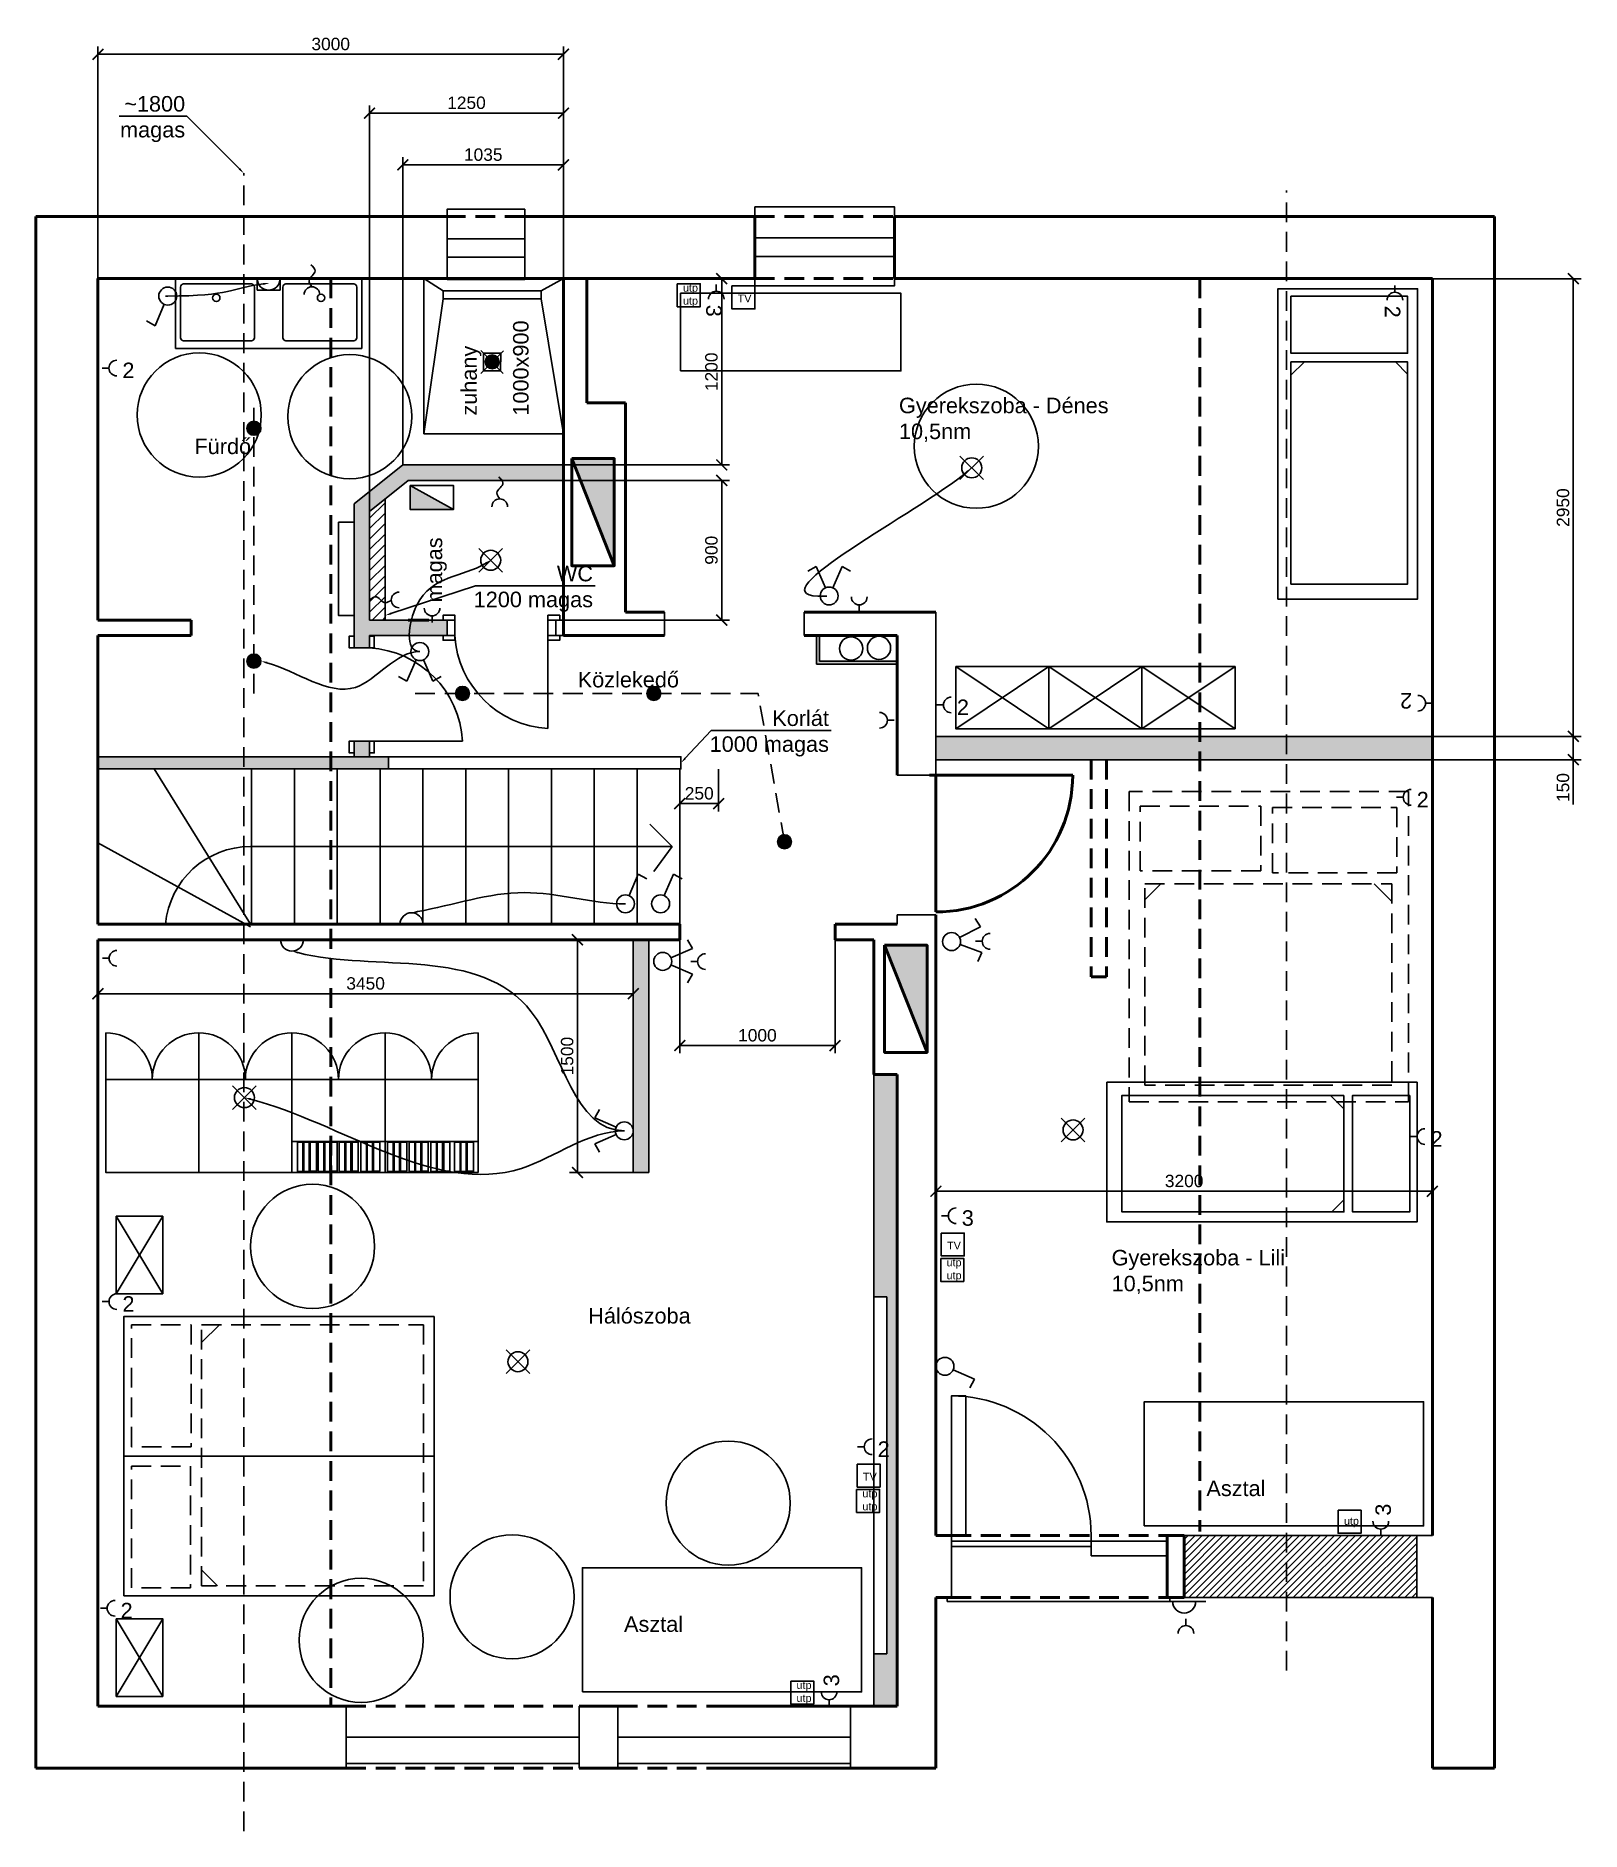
# Model space of a CAD drawing. Header units: metres. Extents: x -98677 to 89321, y -16450 to 242692.
# Drawn here: x -45190 to -35232, y 9857 to 21426 of the extents above; entities that cross this region are included whole.
import ezdxf
from ezdxf import colors
from ezdxf.entities.mleader import LeaderData, LeaderLine
from ezdxf.math import Vec2, Vec3

# ---------------------------------------------------------------- set-up
doc = ezdxf.new("R2010")
doc.units = ezdxf.units.M
doc.header["$LTSCALE"] = 0.001
doc.linetypes.add('DASHED', pattern=[19.05, 12.7, -6.35])
for name, color, linetype, lineweight in [('ajtók', 7, 'Continuous', 25), ('külső fal', 7, 'Continuous', 50), ('külső fal - sz', 7, 'DASHED', 50), ('szekrény', 251, 'Continuous', 25)]:
    doc.layers.add(name, color=color, linetype=linetype, lineweight=lineweight)
for name, color, linetype in [('fűtés', 8, 'Continuous'), ('gépészet - kapcsolók', 4, 'Continuous'), ('gépészet - villany', 6, 'Continuous'), ('lépcső', 170, 'Continuous'), ('Méret', 7, 'Continuous'), ('szerk', 70, 'Continuous'), ('újfal', 1, 'Continuous'), ('újfal - gipszkarton', 1, 'Continuous'), ('újfal - gipszkarton - sraff', 9, 'Continuous')]:
    doc.layers.add(name, color=color, linetype=linetype)
doc.styles.add('dada', font='arial.ttf', dxfattribs={"height": 80})
doc.styles.get("Standard").update_dxf_attribs({"font": 'arial.ttf'})
doc.dimstyles.new('kicsi folyamatos', dxfattribs={"dimscale": 100, "dimtxt": 1, "dimasz": 0.7, "dimexe": 0.5, "dimexo": 0, "dimgap": 0.25, "dimtad": 1, "dimtxsty": 'dada', "dimblk1": 'ARCHTICK', "dimblk2": 'ARCHTICK', "dimsah": 1, "dimcen": 2.5, "dimadec": 0, "dimazin": 0, "dimtfac": 1, "dimtmove": 0, "dimatfit": 3, "dimldrblk": 'ARCHTICK', "dimfxl": 1, "dimarcsym": 0})

msp = doc.modelspace()

# ---------------------------------------------------------------- texts
at = {"ltscale": 10000, "insert": (-42448.307, 18978.408), "char_height": 100, "width": 626.96977, "attachment_point": 1, "rotation": 90, "style": 'dada'}
msp.add_mtext('zuhany\\P\\P1000x900', dxfattribs=at)
at = {"ltscale": 10000, "char_height": 100, "attachment_point": 1, "style": 'dada'}
for s, insert, width in [('Gyerekszoba - Dénes\\P10,5nm', (-39627.947, 19094.071), 1467.65807), ('Fürdő', (-44168.021, 18830.687), 809.90443), ('Közlekedő', (-41697.967, 17327.259), 928.42703), ('Gyerekszoba - Lili\\P10,5nm', (-38257.519, 13602.367), 1467.65807), ('Hálószoba', (-41630.232, 13227.889), 1467.65807)]:
    msp.add_mtext(s, dxfattribs=dict(at, insert=insert, width=width))
at = {"layer": 'szekrény', "ltscale": 10000, "char_height": 100, "width": 906.60327, "attachment_point": 1, "style": 'dada'}
for insert in [(-37646.45, 12115.753), (-41399.518, 11240.851)]:
    msp.add_mtext('Asztal', dxfattribs=dict(at, insert=insert))

# ---------------------------------------------------------------- blocks, each defined once
blk = doc.blocks.new('_ArchTick')
at = {"color": 0, "linetype": 'ByBlock', "const_width": 0.15}
blk.add_lwpolyline([(-0.5, -0.5), (0.5, 0.5)], dxfattribs=at)
blk = doc.blocks.new('*D25')
at = {"layer": 'Defpoints', "color": 0, "ltscale": 10000}
for p in [(-36190, 13980), (-39390, 13761), (-36190, 13761)]:
    blk.add_point(p, dxfattribs=at)
at = {"layer": 'Méret', "color": 0, "lineweight": -2, "ltscale": 10000}
for p, q in [((-39390, 13761), (-39390, 14030)), ((-36190, 13761), (-36190, 14030)), ((-39390, 13980), (-36190, 13980))]:
    blk.add_line(p, q, dxfattribs=at)
at = {"layer": 'Méret', "color": 0, "lineweight": -2, "ltscale": 10000, "xscale": 70, "yscale": 70, "zscale": 70, "rotation": 180}
blk.add_blockref('_ArchTick', (-39390, 13980), dxfattribs=at)
at = {"layer": 'Méret', "color": 0, "lineweight": -2, "ltscale": 10000, "xscale": 70, "yscale": 70, "zscale": 70}
blk.add_blockref('_ArchTick', (-36190, 13980), dxfattribs=at)
at = {"layer": 'Méret', "color": 0, "ltscale": 10000, "insert": (-37790, 14046), "char_height": 80, "attachment_point": 5, "style": 'dada'}
blk.add_mtext('3200', dxfattribs=at)
blk = doc.blocks.new('*D28')
at = {"layer": 'Defpoints', "color": 0, "ltscale": 10000}
for p in [(-44790, 15601), (-41340, 15601), (-44790, 15253)]:
    blk.add_point(p, dxfattribs=at)
at = {"layer": 'Méret', "color": 0, "lineweight": -2, "ltscale": 10000}
for p, q in [((-44790, 15601), (-44790, 15203)), ((-41340, 15601), (-41340, 15203)), ((-41340, 15253), (-44790, 15253))]:
    blk.add_line(p, q, dxfattribs=at)
at = {"layer": 'Méret', "color": 0, "lineweight": -2, "ltscale": 10000, "xscale": 70, "yscale": 70, "zscale": 70, "rotation": 180}
blk.add_blockref('_ArchTick', (-44790, 15253), dxfattribs=at)
at = {"layer": 'Méret', "color": 0, "lineweight": -2, "ltscale": 10000, "xscale": 70, "yscale": 70, "zscale": 70}
blk.add_blockref('_ArchTick', (-41340, 15253), dxfattribs=at)
at = {"layer": 'Méret', "color": 0, "ltscale": 10000, "insert": (-43065, 15319), "char_height": 80, "attachment_point": 5, "style": 'dada'}
blk.add_mtext('3450', dxfattribs=at)
blk = doc.blocks.new('*D29')
at = {"layer": 'Defpoints', "color": 0, "ltscale": 10000}
for p in [(-41700, 15601), (-41340, 15601), (-41340, 14101)]:
    blk.add_point(p, dxfattribs=at)
at = {"layer": 'Méret', "color": 0, "lineweight": -2, "ltscale": 10000}
for p, q in [((-41340, 15601), (-41750, 15601)), ((-41700, 14101), (-41700, 15601)), ((-41340, 14101), (-41750, 14101))]:
    blk.add_line(p, q, dxfattribs=at)
at = {"layer": 'Méret', "color": 0, "lineweight": -2, "ltscale": 10000, "xscale": 70, "yscale": 70, "zscale": 70}
for p, rotation in [((-41700, 15601), 90), ((-41700, 14101), 270)]:
    blk.add_blockref('_ArchTick', p, dxfattribs=dict(at, rotation=rotation))
at = {"layer": 'Méret', "color": 0, "ltscale": 10000, "insert": (-41766, 14851), "char_height": 80, "attachment_point": 5, "rotation": 90, "style": 'dada'}
blk.add_mtext('1500', dxfattribs=at)
blk = doc.blocks.new('*D31')
at = {"layer": 'Defpoints', "color": 0, "ltscale": 10000}
for p in [(-36190, 19861), (-36190, 16911), (-35282, 16911)]:
    blk.add_point(p, dxfattribs=at)
at = {"layer": 'Méret', "color": 0, "lineweight": -2, "ltscale": 10000}
for p, q in [((-36190, 19861), (-35232, 19861)), ((-35282, 19861), (-35282, 16911)), ((-36190, 16911), (-35232, 16911))]:
    blk.add_line(p, q, dxfattribs=at)
at = {"layer": 'Méret', "color": 0, "lineweight": -2, "ltscale": 10000, "xscale": 70, "yscale": 70, "zscale": 70}
for p, rotation in [((-35282, 19861), 90), ((-35282, 16911), 270)]:
    blk.add_blockref('_ArchTick', p, dxfattribs=dict(at, rotation=rotation))
at = {"layer": 'Méret', "color": 0, "ltscale": 10000, "insert": (-35348, 18386), "char_height": 80, "attachment_point": 5, "rotation": 90, "style": 'dada'}
blk.add_mtext('2950', dxfattribs=at)
blk = doc.blocks.new('*D32')
at = {"layer": 'Defpoints', "color": 0, "ltscale": 10000}
for p in [(-36190, 16911), (-36190, 16761), (-35282, 16761)]:
    blk.add_point(p, dxfattribs=at)
at = {"layer": 'Méret', "color": 0, "lineweight": -2, "ltscale": 10000}
for p, q in [((-36190, 16911), (-35232, 16911)), ((-35282, 16911), (-35282, 16761)), ((-36190, 16761), (-35232, 16761)), ((-35282, 16761), (-35282, 16472))]:
    blk.add_line(p, q, dxfattribs=at)
at = {"layer": 'Méret', "color": 0, "lineweight": -2, "ltscale": 10000, "xscale": 70, "yscale": 70, "zscale": 70}
for p, rotation in [((-35282, 16911), 90), ((-35282, 16761), 270)]:
    blk.add_blockref('_ArchTick', p, dxfattribs=dict(at, rotation=rotation))
at = {"layer": 'Méret', "color": 0, "ltscale": 10000, "insert": (-35348, 16582), "char_height": 80, "attachment_point": 5, "rotation": 90, "style": 'dada'}
blk.add_mtext('150', dxfattribs=at)
blk = doc.blocks.new('*D33')
at = {"layer": 'Defpoints', "color": 0, "ltscale": 10000}
for p in [(-41040, 15601), (-40040, 15601), (-40040, 14919)]:
    blk.add_point(p, dxfattribs=at)
at = {"layer": 'Méret', "color": 0, "lineweight": -2, "ltscale": 10000}
for p, q in [((-41040, 15601), (-41040, 14869)), ((-40040, 15601), (-40040, 14869)), ((-41040, 14919), (-40040, 14919))]:
    blk.add_line(p, q, dxfattribs=at)
at = {"layer": 'Méret', "color": 0, "lineweight": -2, "ltscale": 10000, "xscale": 70, "yscale": 70, "zscale": 70, "rotation": 180}
blk.add_blockref('_ArchTick', (-41040, 14919), dxfattribs=at)
at = {"layer": 'Méret', "color": 0, "lineweight": -2, "ltscale": 10000, "xscale": 70, "yscale": 70, "zscale": 70}
blk.add_blockref('_ArchTick', (-40040, 14919), dxfattribs=at)
at = {"layer": 'Méret', "color": 0, "ltscale": 10000, "insert": (-40540, 14985), "char_height": 80, "attachment_point": 5, "style": 'dada'}
blk.add_mtext('1000', dxfattribs=at)
blk = doc.blocks.new('*D34')
at = {"layer": 'Defpoints', "color": 0, "ltscale": 10000}
for p in [(-41040, 16701), (-40790, 16701), (-40790, 16478)]:
    blk.add_point(p, dxfattribs=at)
at = {"layer": 'Méret', "color": 0, "lineweight": -2, "ltscale": 10000}
for p, q in [((-41040, 16701), (-41040, 16428)), ((-40790, 16701), (-40790, 16428)), ((-41040, 16478), (-40790, 16478))]:
    blk.add_line(p, q, dxfattribs=at)
at = {"layer": 'Méret', "color": 0, "lineweight": -2, "ltscale": 10000, "xscale": 70, "yscale": 70, "zscale": 70, "rotation": 180}
blk.add_blockref('_ArchTick', (-41040, 16478), dxfattribs=at)
at = {"layer": 'Méret', "color": 0, "lineweight": -2, "ltscale": 10000, "xscale": 70, "yscale": 70, "zscale": 70}
blk.add_blockref('_ArchTick', (-40790, 16478), dxfattribs=at)
at = {"layer": 'Méret', "color": 0, "ltscale": 10000, "insert": (-40915, 16544), "char_height": 80, "attachment_point": 5, "style": 'dada'}
blk.add_mtext('250', dxfattribs=at)
blk = doc.blocks.new('*D35')
at = {"layer": 'Defpoints', "color": 0, "ltscale": 10000}
for p in [(-41806, 18561), (-41790, 17661), (-40770, 17661)]:
    blk.add_point(p, dxfattribs=at)
at = {"layer": 'Méret', "color": 0, "lineweight": -2, "ltscale": 10000}
for p, q in [((-41806, 18561), (-40720, 18561)), ((-40770, 18561), (-40770, 17661)), ((-41790, 17661), (-40720, 17661))]:
    blk.add_line(p, q, dxfattribs=at)
at = {"layer": 'Méret', "color": 0, "lineweight": -2, "ltscale": 10000, "xscale": 70, "yscale": 70, "zscale": 70}
for p, rotation in [((-40770, 18561), 90), ((-40770, 17661), 270)]:
    blk.add_blockref('_ArchTick', p, dxfattribs=dict(at, rotation=rotation))
at = {"layer": 'Méret', "color": 0, "ltscale": 10000, "insert": (-40836, 18111), "char_height": 80, "attachment_point": 5, "rotation": 90, "style": 'dada'}
blk.add_mtext('900', dxfattribs=at)
blk = doc.blocks.new('*D36')
at = {"layer": 'Defpoints', "color": 0, "ltscale": 10000}
for p in [(-41790, 20928), (-41790, 18561), (-43040, 18361)]:
    blk.add_point(p, dxfattribs=at)
at = {"layer": 'Méret', "color": 0, "lineweight": -2, "ltscale": 10000}
for p, q in [((-43040, 18361), (-43040, 20978)), ((-41790, 18561), (-41790, 20978)), ((-43040, 20928), (-41790, 20928))]:
    blk.add_line(p, q, dxfattribs=at)
at = {"layer": 'Méret', "color": 0, "lineweight": -2, "ltscale": 10000, "xscale": 70, "yscale": 70, "zscale": 70, "rotation": 180}
blk.add_blockref('_ArchTick', (-43040, 20928), dxfattribs=at)
at = {"layer": 'Méret', "color": 0, "lineweight": -2, "ltscale": 10000, "xscale": 70, "yscale": 70, "zscale": 70}
blk.add_blockref('_ArchTick', (-41790, 20928), dxfattribs=at)
at = {"layer": 'Méret', "color": 0, "ltscale": 10000, "insert": (-42415, 20994), "char_height": 80, "attachment_point": 5, "style": 'dada'}
blk.add_mtext('1250', dxfattribs=at)
blk = doc.blocks.new('*D37')
at = {"layer": 'Defpoints', "color": 0, "ltscale": 10000}
for p in [(-41790, 19861), (-41790, 18661), (-40770, 18661)]:
    blk.add_point(p, dxfattribs=at)
at = {"layer": 'Méret', "color": 0, "lineweight": -2, "ltscale": 10000}
for p, q in [((-41790, 19861), (-40720, 19861)), ((-40770, 19861), (-40770, 18661)), ((-41790, 18661), (-40720, 18661))]:
    blk.add_line(p, q, dxfattribs=at)
at = {"layer": 'Méret', "color": 0, "lineweight": -2, "ltscale": 10000, "xscale": 70, "yscale": 70, "zscale": 70}
for p, rotation in [((-40770, 19861), 90), ((-40770, 18661), 270)]:
    blk.add_blockref('_ArchTick', p, dxfattribs=dict(at, rotation=rotation))
at = {"layer": 'Méret', "color": 0, "ltscale": 10000, "insert": (-40836, 19261), "char_height": 80, "attachment_point": 5, "rotation": 90, "style": 'dada'}
blk.add_mtext('1200', dxfattribs=at)
blk = doc.blocks.new('*D38')
at = {"layer": 'Defpoints', "color": 0, "ltscale": 10000}
for p in [(-41790, 20594), (-42825, 18661), (-41790, 18661)]:
    blk.add_point(p, dxfattribs=at)
at = {"layer": 'Méret', "color": 0, "lineweight": -2, "ltscale": 10000}
for p, q in [((-42825, 18661), (-42825, 20644)), ((-42825, 20594), (-41790, 20594)), ((-41790, 18661), (-41790, 20644))]:
    blk.add_line(p, q, dxfattribs=at)
at = {"layer": 'Méret', "color": 0, "lineweight": -2, "ltscale": 10000, "xscale": 70, "yscale": 70, "zscale": 70, "rotation": 180}
blk.add_blockref('_ArchTick', (-42825, 20594), dxfattribs=at)
at = {"layer": 'Méret', "color": 0, "lineweight": -2, "ltscale": 10000, "xscale": 70, "yscale": 70, "zscale": 70}
blk.add_blockref('_ArchTick', (-41790, 20594), dxfattribs=at)
at = {"layer": 'Méret', "color": 0, "ltscale": 10000, "insert": (-42307, 20660), "char_height": 80, "attachment_point": 5, "style": 'dada'}
blk.add_mtext('1035', dxfattribs=at)
blk = doc.blocks.new('*D40')
at = {"layer": 'Defpoints', "color": 0, "ltscale": 10000}
for p in [(-44790, 21307), (-44790, 19861), (-41790, 19861)]:
    blk.add_point(p, dxfattribs=at)
at = {"layer": 'Méret', "color": 0, "lineweight": -2, "ltscale": 10000}
for p, q in [((-44790, 19861), (-44790, 21357)), ((-41790, 21307), (-44790, 21307)), ((-41790, 19861), (-41790, 21357))]:
    blk.add_line(p, q, dxfattribs=at)
at = {"layer": 'Méret', "color": 0, "lineweight": -2, "ltscale": 10000, "xscale": 70, "yscale": 70, "zscale": 70, "rotation": 180}
blk.add_blockref('_ArchTick', (-44790, 21307), dxfattribs=at)
at = {"layer": 'Méret', "color": 0, "lineweight": -2, "ltscale": 10000, "xscale": 70, "yscale": 70, "zscale": 70}
blk.add_blockref('_ArchTick', (-41790, 21307), dxfattribs=at)
at = {"layer": 'Méret', "color": 0, "ltscale": 10000, "insert": (-43290, 21373), "char_height": 80, "attachment_point": 5, "style": 'dada'}
blk.add_mtext('3000', dxfattribs=at)
blk = doc.blocks.new('Csillar')
at = {"layer": 'gépészet - villany', "ltscale": 10000}
for p, q in [((-76, 76), (76, -76)), ((-76, -76), (76, 76))]:
    blk.add_line(p, q, dxfattribs=at)
blk.add_circle((0, 0), 64.4, dxfattribs=at)
blk = doc.blocks.new('Fali lámpa')
at = {"layer": 'gépészet - villany', "ltscale": 10000}
blk.add_line((-139, 0), (139, 0), dxfattribs=at)
blk.add_arc((0, 0), 73.7, 0, 180, dxfattribs=at)
blk = doc.blocks.new('Lámpa_Spot')
at = {"layer": 'gépészet - villany', "ltscale": 10000}
blk.add_hatch(color=256, dxfattribs=at).paths.add_polyline_path([(45, 0, 1), (-45, 0, 1)])
blk.add_circle((0, 0), 45.2, dxfattribs=at)
blk = doc.blocks.new('Lámpa_Spot_IP44')
at = {"layer": 'gépészet - villany', "ltscale": 10000}
for p, q in [((73, 73), (-73, -73)), ((-72, 75), (72, -75)), ((56, 56), (-55, 57)), ((-55, 57), (-55, -57)), ((55, -57), (56, 56)), ((-55, -57), (55, -57))]:
    blk.add_line(p, q, dxfattribs=at)
blk.add_blockref('Lámpa_Spot', (1, 1), dxfattribs=at)
blk = doc.blocks.new('Villany - kapcsoló')
at = {"layer": 'gépészet - kapcsolók', "ltscale": 10000}
for p, q in [((-249, 84), (-218, 140)), ((-111, 25), (-249, 84))]:
    blk.add_line(p, q, dxfattribs=at)
blk.add_circle((-58, 2), 57.8, dxfattribs=at)
blk = doc.blocks.new('Villany - kapcsoló 2 sarkú')
at = {"layer": 'gépészet - kapcsolók', "ltscale": 10000}
for p, q in [((-249, 84), (-218, 139)), ((-111, 24), (-249, 84)), ((-111, -22), (-249, -82)), ((-249, -82), (-218, -137))]:
    blk.add_line(p, q, dxfattribs=at)
blk.add_circle((-58, 1), 57.8, dxfattribs=at)
blk = doc.blocks.new('Lámpa_Tükörvilágítás')
at = {"layer": 'gépészet - villany', "ltscale": 10000}
for p, q in [((-74, 0), (-74, 74)), ((-74, 74), (74, 74)), ((74, 74), (74, 0))]:
    blk.add_line(p, q, dxfattribs=at)
blk.add_blockref('Fali lámpa', (0, 0), dxfattribs=at)
blk = doc.blocks.new('Villany - konector')
at = {"layer": 'gépészet - kapcsolók', "ltscale": 10000}
blk.add_line((-51, 0), (-94, 0), dxfattribs=at)
blk.add_arc((0, 0), 50.5, 90, 270, dxfattribs=at)
at = {"layer": 'gépészet - villany', "ltscale": 10000, "style": 'dada'}
blk.add_attdef('DARAB', (36, -65), '', height=100, dxfattribs=at)
blk = doc.blocks.new('Villany - konector lengő')
at = {"layer": 'gépészet - kapcsolók', "ltscale": 10000}
blk.add_arc((0, 0), 50.5, 90, 270, dxfattribs=at)
blk.add_spline([(-51, 0), (-89, -18), (-153, 21), (-192, -6)], degree=3, dxfattribs=at)
at = {"layer": 'gépészet - villany', "ltscale": 10000, "style": 'dada'}
blk.add_attdef('DARAB', (21, -55), '', height=100, dxfattribs=at)
blk = doc.blocks.new('Villany - UTP dupla')
at = {"layer": 'gépészet - kapcsolók', "ltscale": 10000}
blk.add_lwpolyline([(-148, 0), (0, 0), (0, -148), (-148, -148)], close=True, dxfattribs=at)
at = {"layer": 'gépészet - kapcsolók', "ltscale": 10000, "insert": (-111, -1), "char_height": 50, "width": 107.62, "attachment_point": 1, "style": 'dada'}
blk.add_mtext('utp\\Putp', dxfattribs=at)
blk = doc.blocks.new('Villany - TV')
at = {"layer": 'gépészet - kapcsolók', "ltscale": 10000}
blk.add_lwpolyline([(-148, 0), (0, 0), (0, -148), (-148, -148)], close=True, dxfattribs=at)
at = {"layer": 'gépészet - kapcsolók', "ltscale": 10000, "insert": (-111, -56), "char_height": 50, "width": 107.62, "attachment_point": 1, "style": 'dada'}
blk.add_mtext('TV', dxfattribs=at)
blk = doc.blocks.new('Villany - UTP')
at = {"layer": 'gépészet - kapcsolók', "ltscale": 10000}
blk.add_lwpolyline([(-148, 0), (0, 0), (0, -148), (-148, -148)], close=True, dxfattribs=at)
at = {"layer": 'gépészet - kapcsolók', "ltscale": 10000, "insert": (-111, -44), "char_height": 50, "width": 107.62, "attachment_point": 1, "style": 'dada'}
blk.add_mtext('utp', dxfattribs=at)

# ---------------------------------------------------------------- dimensions: what is measured, and where the dimension line sits
at = {"layer": 'Méret', "ltscale": 10000}
for base, p1, p2, picture, middle in [((-44789.787, 21307.165), (-41789.787, 19861.441), (-44789.787, 19861.441), '*D40', (-43289.787, 21373.038)), ((-41789.787, 20927.849), (-43039.787, 18361.441), (-41789.787, 18561.441), '*D36', (-42414.787, 20993.695)), ((-40789.787, 16477.919), (-41039.787, 16701.441), (-40789.787, 16701.441), '*D34', (-40914.787, 16543.765)), ((-44789.787, 15252.72), (-41339.787, 15601.441), (-44789.787, 15601.441), '*D28', (-43064.787, 15318.593)), ((-40039.787, 14919.095), (-41039.787, 15601.441), (-40039.787, 15601.441), '*D33', (-40539.787, 14984.941)), ((-36189.787, 13979.857), (-39389.787, 13761.441), (-36189.787, 13761.441), '*D25', (-37789.787, 14045.73))]:
    dim = msp.add_linear_dim(base=base, p1=p1, p2=p2, dimstyle='kicsi folyamatos', override={"dimblk1": 'ArchTick', "dimblk2": 'ArchTick'}, dxfattribs=at)
    dim.commit()
    dim.dimension.update_dxf_attribs({"geometry": picture, "text_midpoint": middle})
dim = msp.add_linear_dim(base=(-41789.787, 20594.169), p1=(-42824.865, 18661.441), p2=(-41789.787, 18661.441), text='1035', dimstyle='kicsi folyamatos', override={"dimblk1": 'ArchTick', "dimblk2": 'ArchTick'}, dxfattribs=at)
dim.commit()
dim.dimension.update_dxf_attribs({"geometry": '*D38', "text_midpoint": (-42307.326, 20594.169), "dimtype": 160})
for base, p1, p2, picture, middle in [((-40770.491, 18661.441), (-41789.787, 19861.441), (-41789.787, 18661.441), '*D37', (-40836.336, 19261.441)), ((-35281.835, 16911.441), (-36189.787, 19861.441), (-36189.787, 16911.441), '*D31', (-35347.681, 18386.441)), ((-40770.491, 17661.441), (-41805.911, 18561.441), (-41789.787, 17661.441), '*D35', (-40836.336, 18111.441)), ((-35281.835, 16761.441), (-36189.787, 16911.441), (-36189.787, 16761.441), '*D32', (-35347.681, 16581.966)), ((-41700.187, 15601.441), (-41339.787, 14101.441), (-41339.787, 15601.441), '*D29', (-41766.033, 14851.441))]:
    dim = msp.add_linear_dim(base=base, p1=p1, p2=p2, angle=90, dimstyle='kicsi folyamatos', override={"dimblk1": 'ArchTick', "dimblk2": 'ArchTick'}, dxfattribs=at)
    dim.commit()
    dim.dimension.update_dxf_attribs({"geometry": picture, "text_midpoint": middle})

# ---------------------------------------------------------------- hatches: boundary and pattern name
at = {"layer": 'fűtés', "ltscale": 10000}
msp.add_hatch(color=256, dxfattribs=at).paths.add_polyline_path([(-42777.265, 18528.631), (-42499.667, 18372.863), (-42777.265, 18372.863)])
at = {"layer": 'külső fal', "ltscale": 10000}
for points in [[(-41736.769, 18701.254), (-41462.424, 18701.254), (-41462.424, 18010.766)], [(-39721.016, 15565.208), (-39446.671, 15565.208), (-39446.671, 14874.72)]]:
    msp.add_hatch(color=256, dxfattribs=at).paths.add_polyline_path(points)
at = {"layer": 'újfal', "ltscale": 10000}
h = msp.add_hatch(dxfattribs=at)
h.set_pattern_fill('ANSI31', color=256, scale=10, style=0)
h.set_pattern_definition([(45, (5601.3, 5601.004), (-22.45064, 22.45064), [])])
h.paths.add_polyline_path([(-37129.787, 11361.441), (-36289.787, 11361.441), (-36289.787, 11761.441), (-37129.787, 11761.441)])
h.paths.add_polyline_path([(-37789.787, 11761.441), (-37789.787, 11361.441), (-37129.787, 11361.441), (-37129.787, 11761.441)])
at = {"layer": 'újfal - gipszkarton', "ltscale": 10000}
h = msp.add_hatch(dxfattribs=at)
h.set_pattern_fill('ANSI31', color=256, scale=15, style=0)
h.set_pattern_definition([(45, (5601.3, 5601.004), (-33.67596, 33.67596), [])])
h.paths.add_polyline_path([(-43039.787, 18361.441), (-43039.787, 17661.441), (-42939.787, 17661.441), (-42939.787, 17877.006), (-42939.787, 18225.876), (-42939.787, 18441.441)])
at = {"layer": 'újfal - gipszkarton - sraff', "ltscale": 10000}
for points in [[(-43139.787, 18291.296), (-43139.787, 18409.504), (-42824.865, 18661.441), (-42565.482, 18661.441), (-41789.787, 18661.441), (-41789.787, 18561.441), (-42109.787, 18561.441), (-42789.787, 18561.441), (-42939.787, 18441.441), (-43039.787, 18361.441), (-43039.787, 17661.441), (-42939.787, 17661.441), (-42565.744, 17661.441), (-42539.787, 17661.441), (-42539.787, 17561.441), (-42565.744, 17561.441), (-43039.787, 17561.441), (-43039.787, 17557.398), (-43039.787, 17481.441), (-43139.787, 17481.441), (-43139.787, 17557.398), (-43139.787, 17561.441), (-43139.787, 17661.441), (-43139.787, 17691.296)], [(-40159.787, 17561.441), (-40139.787, 17561.441), (-40139.787, 17396.441), (-39639.787, 17396.441), (-39639.787, 17376.441), (-40159.787, 17376.441)], [(-41339.787, 14101.441), (-41239.787, 14101.441), (-41239.787, 15601.441), (-41339.787, 15601.441)], [(-39789.787, 10661.441), (-39789.787, 11000.213), (-39705.636, 11000.213), (-39705.636, 13298.777), (-39789.787, 13298.777), (-39789.787, 14731.553), (-39639.787, 14731.553), (-39639.787, 10661.441)]]:
    msp.add_hatch(color=256, dxfattribs=at).paths.add_polyline_path(points)
h = msp.add_hatch(color=256, dxfattribs=at)
h.paths.add_polyline_path([(-37689.787, 16761.441), (-37689.787, 16911.441), (-39389.787, 16911.441), (-39389.787, 16761.441)])
h.paths.add_polyline_path([(-37689.787, 16761.441), (-36189.787, 16761.441), (-36189.787, 16911.441), (-37689.787, 16911.441)])
h = msp.add_hatch(color=256, dxfattribs=at)
h.paths.add_polyline_path([(-44789.787, 16701.441), (-43289.787, 16701.441), (-43289.787, 16780.392), (-44789.787, 16780.392)])
h.paths.add_polyline_path([(-43289.787, 16701.441), (-43188.311, 16701.441), (-42917.278, 16701.441), (-42917.278, 16780.392), (-43039.787, 16780.392), (-43139.787, 16780.392), (-43289.787, 16780.392)])
h.paths.add_polyline_path([(-43039.787, 16780.392), (-43039.787, 16801.441), (-43039.787, 16805.485), (-43039.787, 16881.441), (-43139.787, 16881.441), (-43139.787, 16805.485), (-43139.787, 16801.441), (-43139.787, 16780.392)])

# ---------------------------------------------------------------- linework, layer by layer
at = {"ltscale": 10000}
for p, q in [((-41789.787, 19861.441), (-42689.787, 19861.441)), ((-42689.787, 19861.441), (-42689.787, 18861.441)), ((-42564.539, 19783.716), (-42689.787, 19861.441)), ((-41934.089, 19783.716), (-41789.787, 19861.441)), ((-41789.787, 18861.441), (-41789.787, 19861.441)), ((-42689.787, 18861.441), (-42564.539, 19732.06)), ((-41934.089, 19732.06), (-41789.787, 18861.441)), ((-42689.787, 18861.441), (-41789.787, 18861.441)), ((-41139.787, 17711.441), (-41139.787, 17561.441)), ((-40239.787, 17711.441), (-40239.787, 17561.441))]:
    msp.add_line(p, q, dxfattribs=at)
msp.add_lwpolyline([(-42564.539, 19732.06), (-42564.539, 19783.716), (-41934.089, 19783.716), (-41934.089, 19732.06)], close=True, dxfattribs=at)
at = {"layer": 'ajtók', "ltscale": 10000}
for p, q in [((-41889.787, 17561.441), (-41889.787, 16961.441)), ((-43039.787, 16881.441), (-42439.787, 16881.441))]:
    msp.add_line(p, q, dxfattribs=at)
at = {"layer": 'ajtók'}
for p, q in [((-39289.787, 11761.441), (-39289.787, 12661.441)), ((-39289.787, 11761.441), (-39289.787, 11361.441)), ((-38389.787, 11724.28), (-39289.787, 11724.28)), ((-39289.787, 11691.776), (-38389.787, 11691.776)), ((-38389.787, 11629.744), (-38389.787, 11761.441)), ((-38389.787, 11691.776), (-38389.787, 11761.441)), ((-37899.787, 11725.99), (-38389.787, 11725.99)), ((-37899.787, 11660.877), (-37899.787, 11725.99)), ((-36289.787, 11761.441), (-36289.787, 11361.441)), ((-38389.787, 11629.744), (-37899.787, 11629.744)), ((-39316.83, 11335.948), (-39316.83, 11361.441)), ((-37882.54, 11335.948), (-37882.54, 11361.441)), ((-37882.54, 11335.948), (-39316.83, 11335.948)), ((-43189.787, 10261.441), (-43189.787, 10661.441)), ((-41689.787, 10661.441), (-41689.787, 10261.441)), ((-41439.787, 10261.441), (-41439.787, 10661.441)), ((-39939.787, 10661.441), (-39939.787, 10261.441))]:
    msp.add_line(p, q, dxfattribs=at)
at = {"layer": 'ajtók', "ltscale": 10000}
for points in [[(-42039.787, 19856.248), (-42539.787, 19856.248), (-42539.787, 20308.619), (-42039.787, 20308.619)], [(-40556.646, 20324.128), (-39656.646, 20324.128), (-39656.646, 19814.264), (-40556.646, 19814.264)], [(-40556.646, 20124.01), (-39656.646, 20124.01), (-39656.646, 20004.511), (-40556.646, 20004.511)], [(-42489.787, 17661.441), (-42565.744, 17661.441), (-42565.744, 17691.568), (-42489.787, 17691.568)], [(-41889.787, 17661.441), (-41813.831, 17661.441), (-41813.831, 17691.568), (-41889.787, 17691.568)], [(-43139.787, 17481.441), (-43139.787, 17557.398), (-43169.914, 17557.398), (-43169.914, 17481.441)], [(-43039.787, 17481.441), (-43039.787, 17557.398), (-43009.66, 17557.398), (-43009.66, 17481.441)], [(-42489.787, 17561.441), (-42565.744, 17561.441), (-42565.744, 17531.314), (-42489.787, 17531.314)], [(-41889.787, 17561.441), (-41813.831, 17561.441), (-41813.831, 17531.314), (-41889.787, 17531.314)], [(-43139.787, 16881.441), (-43139.787, 16805.485), (-43169.914, 16805.485), (-43169.914, 16881.441)], [(-43039.787, 16881.441), (-43039.787, 16805.485), (-43009.66, 16805.485), (-43009.66, 16881.441)]]:
    msp.add_lwpolyline(points, close=True, dxfattribs=at)
msp.add_lwpolyline([(-42039.787, 19998.872), (-42539.787, 19998.872), (-42539.787, 20118.372), (-42039.787, 20118.372)], dxfattribs=at)
at = {"layer": 'ajtók'}
msp.add_lwpolyline([(-39289.787, 11761.441), (-39197.402, 11761.441), (-39197.402, 12661.441), (-39289.787, 12661.441)], close=True, dxfattribs=at)
at = {"layer": 'ajtók', "color": 7}
for points in [[(-43189.787, 10291.822), (-41689.787, 10291.822), (-41689.787, 10461.441), (-43189.787, 10461.441)], [(-41439.787, 10291.822), (-39939.787, 10291.822), (-39939.787, 10461.441), (-41439.787, 10461.441)]]:
    msp.add_lwpolyline(points, close=True, dxfattribs=at)
at = {"layer": 'ajtók', "ltscale": 10000}
for centre, start, end in [((-43076.578, 16844.651), 3.3065792, 86.6934208), ((-41852.997, 17598.232), 183.3065792, 266.6934208)]:
    msp.add_arc(centre, 637.852, start, end, dxfattribs=at)
at = {"layer": 'ajtók'}
msp.add_arc((-39289.787, 11761.441), 900, 0, 90, dxfattribs=at)
at = {"layer": 'fűtés', "ltscale": 10000}
for p, q in [((-42777.265, 18528.631), (-42499.667, 18372.863)), ((-39389.787, 16661.441), (-39389.787, 17711.441)), ((-39389.787, 16661.441), (-39639.787, 16661.441)), ((-39389.787, 15761.441), (-39639.787, 15761.441)), ((-39639.787, 15761.441), (-39639.787, 15701.441))]:
    msp.add_line(p, q, dxfattribs=at)
for points in [[(-42777.265, 18528.631), (-42499.667, 18528.631), (-42499.667, 18372.863), (-42777.265, 18372.863)], [(-43239.787, 18291.296), (-43139.787, 18291.296), (-43139.787, 17691.296), (-43239.787, 17691.296)]]:
    msp.add_lwpolyline(points, close=True, dxfattribs=at)
for centre in [(-39936.444, 17477.71), (-39756.511, 17481.913)]:
    msp.add_circle(centre, 75, dxfattribs=at)
at = {"layer": 'gépészet - villany', "linetype": 'DASHED', "ltscale": 10000}
for p, q in [((-43784.625, 17188.213), (-43784.625, 19079.067)), ((-42745.47, 17188.213), (-40535.807, 17188.213)), ((-40365.342, 16232.482), (-40535.807, 17188.213))]:
    msp.add_line(p, q, dxfattribs=at)
at = {"layer": 'külső fal'}
for p, q in [((-45189.787, 19861.441), (-45189.787, 20261.441)), ((-45189.787, 20261.441), (-42539.787, 20261.441)), ((-45189.787, 19861.441), (-45189.787, 20261.441)), ((-39656.646, 20261.441), (-35789.787, 20261.441)), ((-36189.787, 20261.441), (-35789.787, 20261.441)), ((-35789.787, 20261.441), (-35789.787, 11561.441)), ((-45189.787, 10261.441), (-45189.787, 19861.441)), ((-44789.787, 17861.441), (-44789.787, 19861.441)), ((-44789.787, 19861.441), (-42889.787, 19861.441)), ((-44789.787, 19861.441), (-44789.787, 17661.441)), ((-40556.646, 19861.441), (-44789.787, 19861.441)), ((-42789.787, 19861.441), (-41789.787, 19861.441)), ((-36189.787, 19861.441), (-39656.646, 19861.441)), ((-36189.787, 11761.441), (-36189.787, 19861.441)), ((-41389.787, 19061.441), (-41639.787, 19061.441)), ((-41389.787, 19061.441), (-41389.787, 17711.441)), ((-36189.787, 18166.441), (-36189.787, 17861.441)), ((-41389.787, 17711.441), (-41139.787, 17711.441)), ((-44789.787, 17661.441), (-44189.787, 17661.441)), ((-44789.787, 17661.441), (-44189.787, 17661.441)), ((-42789.787, 17661.441), (-42658.103, 17661.441)), ((-44189.787, 17561.441), (-44789.787, 17561.441)), ((-41139.787, 17561.441), (-41789.787, 17561.441)), ((-40239.787, 17561.441), (-39639.787, 17561.441)), ((-43589.787, 15701.441), (-44789.787, 15701.441)), ((-43806.878, 15701.441), (-41039.787, 15701.441)), ((-41039.787, 15701.441), (-43589.787, 15701.441)), ((-40039.787, 15701.441), (-40039.787, 15601.441)), ((-40039.787, 15701.441), (-39639.787, 15701.441)), ((-44789.787, 15601.441), (-41039.787, 15601.441)), ((-41039.787, 15601.441), (-43806.878, 15601.441)), ((-39789.787, 15601.441), (-40039.787, 15601.441)), ((-39389.787, 11761.441), (-39289.787, 11761.441)), ((-37899.787, 11761.441), (-37899.787, 11361.441)), ((-37899.787, 11761.441), (-37789.787, 11761.441)), ((-37789.787, 11361.441), (-37789.787, 11761.441)), ((-35789.787, 11561.441), (-35789.787, 11561.441)), ((-35789.787, 11561.441), (-35789.787, 11561.441)), ((-35789.787, 11561.441), (-35789.787, 11161.441)), ((-35789.787, 11561.441), (-35789.787, 11161.441)), ((-39389.787, 11361.441), (-39389.787, 10661.441)), ((-39389.787, 11361.441), (-39289.787, 11361.441)), ((-37899.787, 11361.441), (-37789.787, 11361.441)), ((-36189.787, 10261.441), (-36189.787, 11361.441)), ((-39389.787, 11161.441), (-39389.787, 10661.441)), ((-36189.787, 10261.441), (-36189.787, 11161.441)), ((-35789.787, 10261.441), (-35789.787, 11161.441)), ((-35789.787, 11161.441), (-35789.787, 10261.441)), ((-44789.787, 10661.441), (-43189.787, 10661.441)), ((-41689.787, 10661.441), (-41439.787, 10661.441)), ((-40739.787, 10661.441), (-39639.787, 10661.441)), ((-39389.787, 10261.441), (-39389.787, 10661.441)), ((-39389.787, 10661.441), (-39389.787, 10261.441)), ((-44789.787, 10261.441), (-45189.787, 10261.441)), ((-43189.787, 10261.441), (-45189.787, 10261.441)), ((-41689.787, 10261.441), (-41439.787, 10261.441)), ((-40739.787, 10261.441), (-39389.787, 10261.441)), ((-35789.787, 10261.441), (-36189.787, 10261.441)), ((-35789.787, 10261.441), (-36189.787, 10261.441))]:
    msp.add_line(p, q, dxfattribs=at)
at = {"layer": 'külső fal', "ltscale": 10000}
for p, q in [((-42039.787, 20261.441), (-40556.646, 20261.441)), ((-40556.646, 19861.441), (-40556.646, 20261.441)), ((-39656.646, 19861.441), (-39656.646, 20261.441)), ((-41789.787, 19861.441), (-41789.787, 17661.441)), ((-41639.787, 19061.441), (-41639.787, 19861.441)), ((-41736.769, 18701.254), (-41462.424, 18010.766)), ((-40239.787, 17711.441), (-39389.787, 17711.441)), ((-44189.787, 17661.441), (-44189.787, 17561.441)), ((-41789.787, 17661.441), (-41789.787, 17561.441)), ((-44789.787, 17561.441), (-44789.787, 15701.441)), ((-39639.787, 16661.441), (-39639.787, 17561.441)), ((-39431.631, 16661.441), (-38508.153, 16661.441)), ((-39389.787, 16661.441), (-39389.787, 15779.807)), ((-39389.787, 15761.441), (-39389.787, 11761.441)), ((-41039.787, 15701.441), (-41039.787, 15601.441)), ((-44789.787, 15601.441), (-44789.787, 10661.441)), ((-39789.787, 15601.441), (-39789.787, 14731.553)), ((-39721.016, 15565.208), (-39446.671, 14874.72)), ((-39789.787, 14731.553), (-39639.787, 14731.553)), ((-39639.787, 14731.553), (-39639.787, 10661.441))]:
    msp.add_line(p, q, dxfattribs=at)
at = {"layer": 'külső fal', "linetype": 'DASHED', "ltscale": 10000}
for p, q in [((-38389.787, 16761.441), (-38389.787, 15361.441)), ((-38289.787, 16761.441), (-38289.787, 15361.441)), ((-38389.787, 15361.441), (-38289.787, 15361.441)), ((-39289.787, 11761.441), (-37899.787, 11761.441)), ((-39289.787, 11361.441), (-37899.787, 11361.441))]:
    msp.add_line(p, q, dxfattribs=at)
at = {"layer": 'külső fal', "ltscale": 10000}
for points in [[(-41736.769, 18701.254), (-41462.424, 18701.254), (-41462.424, 18010.766), (-41736.769, 18010.766)], [(-39721.016, 15565.208), (-39446.671, 15565.208), (-39446.671, 14874.72), (-39721.016, 14874.72)]]:
    msp.add_lwpolyline(points, close=True, dxfattribs=at)
msp.add_arc((-39389.787, 16661.441), 881.634, 270, 0, dxfattribs=at)
at = {"layer": 'külső fal - sz', "ltscale": 10000}
for p, q in [((-42039.787, 20261.441), (-42539.787, 20261.441)), ((-40556.646, 20261.441), (-39656.646, 20261.441)), ((-43289.787, 19861.441), (-43289.787, 10661.441)), ((-42039.787, 19861.441), (-42539.787, 19861.441)), ((-40556.646, 19861.441), (-39656.646, 19861.441)), ((-37689.787, 19861.441), (-37689.787, 11786.762)), ((-43189.787, 10661.441), (-41689.787, 10661.441)), ((-41439.787, 10661.441), (-39939.787, 10661.441)), ((-43189.787, 10261.441), (-41689.787, 10261.441)), ((-41439.787, 10261.441), (-39939.787, 10261.441))]:
    msp.add_line(p, q, dxfattribs=at)
at = {"layer": 'lépcső'}
for p, q in [((-43806.878, 15701.441), (-44427.126, 16701.441)), ((-43799.787, 15701.441), (-43799.787, 16701.441)), ((-43523.787, 15701.441), (-43523.787, 16701.441)), ((-41039.787, 16701.441), (-43289.787, 16701.441)), ((-43247.787, 15701.441), (-43247.787, 16701.441)), ((-42971.787, 15701.441), (-42971.787, 16701.441)), ((-42695.787, 15701.441), (-42695.787, 16701.441)), ((-42419.787, 15701.441), (-42419.787, 16701.441)), ((-42143.787, 15701.441), (-42143.787, 16701.441)), ((-41867.787, 15701.441), (-41867.787, 16701.441)), ((-41591.787, 15701.441), (-41591.787, 16701.441)), ((-41315.787, 15701.441), (-41315.787, 16701.441)), ((-41089.435, 16201.441), (-41232.772, 16346.452)), ((-43806.878, 15684.336), (-44789.787, 16226.316)), ((-41089.435, 16201.441), (-43799.787, 16201.441)), ((-41089.435, 16201.441), (-41208.057, 16041.631)), ((-41039.787, 15701.441), (-43289.787, 15701.441))]:
    msp.add_line(p, q, dxfattribs=at)
at = {"layer": 'lépcső', "ltscale": 10000}
msp.add_line((-41039.787, 15701.441), (-41039.787, 16701.441), dxfattribs=at)
msp.add_arc((-43806.878, 15651.441), 550, 90, 174.7840914, dxfattribs=at)
at = {"layer": 'szekrény', "ltscale": 10000}
for p, q in [((-37101.436, 19238.262), (-37015.073, 19324.624)), ((-36350.175, 19246.181), (-36428.619, 19324.624)), ((-39261.882, 17360.826), (-38661.882, 16960.826)), ((-38661.882, 17360.826), (-39261.882, 16960.826)), ((-38661.882, 16960.826), (-38061.882, 17360.826)), ((-38061.882, 16960.826), (-38661.882, 17360.826)), ((-38061.882, 17360.826), (-37461.882, 16960.826)), ((-37461.882, 17360.826), (-38061.882, 16960.826)), ((-38043.706, 15858.127), (-37941.257, 15960.575)), ((-36451.42, 15846.437), (-36565.558, 15960.575)), ((-44739.787, 14701.441), (-44739.787, 15001.441)), ((-44139.787, 14701.441), (-44139.787, 15001.441)), ((-44139.787, 14701.441), (-44139.787, 15001.441)), ((-43539.787, 14701.441), (-43539.787, 15001.441)), ((-43539.787, 14701.441), (-43539.787, 15001.441)), ((-42939.787, 14701.441), (-42939.787, 15001.441)), ((-42939.787, 14701.441), (-42939.787, 15001.441)), ((-42339.787, 14701.441), (-42339.787, 15001.441)), ((-36846.271, 14597.984), (-36759.909, 14511.621)), ((-36838.353, 13846.723), (-36759.909, 13925.166)), ((-44672.396, 13819.541), (-44372.396, 13319.541)), ((-44372.396, 13819.541), (-44672.396, 13319.541)), ((-44372.396, 13319.541), (-44372.396, 13319.541)), ((-44007.056, 13119.338), (-44121.64, 13004.754)), ((-44623.317, 12272.306), (-42623.317, 12272.306)), ((-44018.459, 11436.752), (-44121.64, 11539.933)), ((-44372.396, 11225.072), (-44672.396, 10725.072)), ((-44672.396, 11225.072), (-44372.396, 10725.072))]:
    msp.add_line(p, q, dxfattribs=at)
for points in [[(-44289.787, 19411.441), (-43089.787, 19411.441), (-43089.787, 19861.441), (-44289.787, 19861.441)], [(-37185.578, 17795.775), (-36285.578, 17795.775), (-36285.578, 19795.775), (-37185.578, 19795.775)], [(-41034.924, 19266.806), (-39614.924, 19266.806), (-39614.924, 19766.806), (-41034.924, 19766.806)], [(-37101.436, 19748.164), (-36350.278, 19748.164), (-36350.278, 19380.581), (-37101.436, 19380.581)], [(-37101.436, 19324.624), (-36350.175, 19324.624), (-36350.175, 17893.198), (-37101.436, 17893.198)], [(-39261.882, 17360.826), (-38661.882, 17360.826), (-38661.882, 16960.826), (-39261.882, 16960.826)], [(-38661.882, 17360.826), (-38061.882, 17360.826), (-38061.882, 16960.826), (-38661.882, 16960.826)], [(-38061.882, 17360.826), (-37461.882, 17360.826), (-37461.882, 16960.826), (-38061.882, 16960.826)], [(-44739.787, 14701.441), (-44139.787, 14701.441), (-44139.787, 14101.441), (-44739.787, 14101.441)], [(-44139.787, 14701.441), (-43539.787, 14701.441), (-43539.787, 14101.441), (-44139.787, 14101.441)], [(-43539.787, 14301.441), (-42939.787, 14301.441), (-42939.787, 14701.441), (-43539.787, 14701.441)], [(-42939.787, 14301.441), (-42339.787, 14301.441), (-42339.787, 14701.441), (-42939.787, 14701.441)], [(-38288.759, 14682.125), (-38288.759, 13782.125), (-36288.759, 13782.125), (-36288.759, 14682.125)], [(-36759.909, 14597.984), (-36759.909, 13846.723), (-38191.336, 13846.723), (-38191.336, 14597.984)], [(-36336.369, 14597.984), (-36336.369, 13846.826), (-36703.953, 13846.826), (-36703.953, 14597.984)], [(-43539.787, 14301.441), (-42939.787, 14301.441), (-42939.787, 14101.441), (-43539.787, 14101.441)], [(-43504.995, 14296.517), (-43468.664, 14296.517), (-43468.664, 14107.964), (-43504.995, 14107.964)], [(-43462.686, 14296.057), (-43429.114, 14296.057), (-43429.114, 14108.424), (-43462.686, 14108.424)], [(-43421.756, 14295.597), (-43381.746, 14295.597), (-43381.746, 14109.344), (-43421.756, 14109.344)], [(-43370.997, 14296.517), (-43334.666, 14296.517), (-43334.666, 14107.964), (-43370.997, 14107.964)], [(-43328.687, 14296.057), (-43295.116, 14296.057), (-43295.116, 14108.424), (-43328.687, 14108.424)], [(-43287.758, 14295.597), (-43247.748, 14295.597), (-43247.748, 14109.344), (-43287.758, 14109.344)], [(-43235.763, 14296.517), (-43199.433, 14296.517), (-43199.433, 14107.964), (-43235.763, 14107.964)], [(-43193.454, 14296.057), (-43159.883, 14296.057), (-43159.883, 14108.424), (-43193.454, 14108.424)], [(-43152.524, 14295.597), (-43112.515, 14295.597), (-43112.515, 14109.344), (-43152.524, 14109.344)], [(-43096.644, 14296.517), (-43060.313, 14296.517), (-43060.313, 14107.964), (-43096.644, 14107.964)], [(-43054.335, 14296.057), (-43020.763, 14296.057), (-43020.763, 14108.424), (-43054.335, 14108.424)], [(-43013.405, 14295.597), (-42973.395, 14295.597), (-42973.395, 14109.344), (-43013.405, 14109.344)], [(-42939.787, 14301.441), (-42339.787, 14301.441), (-42339.787, 14101.441), (-42939.787, 14101.441)], [(-42923.428, 14296.517), (-42887.097, 14296.517), (-42887.097, 14107.964), (-42923.428, 14107.964)], [(-42881.119, 14296.057), (-42847.547, 14296.057), (-42847.547, 14108.424), (-42881.119, 14108.424)], [(-42840.189, 14295.597), (-42800.179, 14295.597), (-42800.179, 14109.344), (-42840.189, 14109.344)], [(-42785.086, 14296.517), (-42748.755, 14296.517), (-42748.755, 14107.964), (-42785.086, 14107.964)], [(-42742.777, 14296.057), (-42709.205, 14296.057), (-42709.205, 14108.424), (-42742.777, 14108.424)], [(-42701.847, 14295.597), (-42661.837, 14295.597), (-42661.837, 14109.344), (-42701.847, 14109.344)], [(-42645.19, 14296.517), (-42608.859, 14296.517), (-42608.859, 14107.964), (-42645.19, 14107.964)], [(-42602.88, 14296.057), (-42569.309, 14296.057), (-42569.309, 14108.424), (-42602.88, 14108.424)], [(-42561.951, 14295.597), (-42521.941, 14295.597), (-42521.941, 14109.344), (-42561.951, 14109.344)], [(-42492.858, 14296.517), (-42456.527, 14296.517), (-42456.527, 14107.964), (-42492.858, 14107.964)], [(-42450.549, 14296.057), (-42416.977, 14296.057), (-42416.977, 14108.424), (-42450.549, 14108.424)], [(-42409.619, 14295.597), (-42369.609, 14295.597), (-42369.609, 14109.344), (-42409.619, 14109.344)], [(-44672.396, 13319.541), (-44372.396, 13319.541), (-44372.396, 13819.541), (-44672.396, 13819.541)], [(-44623.317, 11372.306), (-42623.317, 11372.306), (-42623.317, 13172.306), (-44623.317, 13172.306)], [(-38047.189, 11823.988), (-36247.189, 11823.988), (-36247.189, 12623.988), (-38047.189, 12623.988)], [(-41668.313, 10753.777), (-39868.313, 10753.777), (-39868.313, 11553.777), (-41668.313, 11553.777)], [(-44672.396, 11225.072), (-44372.396, 11225.072), (-44372.396, 10725.072), (-44672.396, 10725.072)]]:
    msp.add_lwpolyline(points, close=True, dxfattribs=at)
for points in [[(-44238.058, 19826.927), (-43800.874, 19826.927, -0.414213562), (-43780.874, 19806.927), (-43780.874, 19480.47, -0.414213562), (-43800.874, 19460.47), (-44238.058, 19460.47, -0.414213562), (-44258.058, 19480.47), (-44258.058, 19806.927, -0.414213562)], [(-43141.516, 19826.927), (-43578.701, 19826.927, 0.414213562), (-43598.701, 19806.927), (-43598.701, 19480.47, 0.414213562), (-43578.701, 19460.47), (-43141.516, 19460.47, 0.414213562), (-43121.516, 19480.47), (-43121.516, 19806.927, 0.414213562)]]:
    msp.add_lwpolyline(points, format="xyb", close=True, dxfattribs=at)
at = {"layer": 'szekrény', "linetype": 'DASHED', "ltscale": 10000}
for points in [[(-38143.957, 14555.829), (-36343.957, 14555.829), (-36343.957, 16555.829), (-38143.957, 16555.829)], [(-38073.777, 16462.178), (-37296.419, 16462.178), (-37296.419, 16044.275), (-38073.777, 16044.275)], [(-37220.437, 16453.411), (-36419.7, 16453.411), (-36419.7, 16032.586), (-37220.437, 16032.586)], [(-38043.706, 15960.575), (-36451.42, 15960.575), (-36451.42, 14663.632), (-38043.706, 14663.632)], [(-44574.541, 13119.338), (-44189.114, 13119.338), (-44189.114, 12334.208), (-44574.541, 12334.208)], [(-44121.64, 13119.338), (-42692.704, 13119.338), (-42692.704, 11436.752), (-44121.64, 11436.752)], [(-44574.541, 12209.301), (-44192.682, 12209.301), (-44192.682, 11424.172), (-44574.541, 11424.172)]]:
    msp.add_lwpolyline(points, close=True, dxfattribs=at)
at = {"layer": 'szekrény', "ltscale": 10000}
for centre, radius in [((-44027.375, 19737.29), 23.764), ((-43352.199, 19737.29), 23.764), ((-39129.405, 18781.287), 400), ((-43406.861, 13624.855), 400), ((-40728.236, 11970.586), 400), ((-42121.133, 11366.588), 400), ((-43093.671, 11086.365), 400)]:
    msp.add_circle(centre, radius, dxfattribs=at)
for centre, start, end in [((-44739.787, 14701.441), 0, 90), ((-44139.787, 14701.441), 90, 180), ((-44139.787, 14701.441), 0, 90), ((-43539.787, 14701.441), 90, 180), ((-43539.787, 14701.441), 0, 90), ((-42939.787, 14701.441), 90, 180), ((-42939.787, 14701.441), 0, 90), ((-42339.787, 14701.441), 90, 180)]:
    msp.add_arc(centre, 300, start, end, dxfattribs=at)
at = {"layer": 'szerk', "linetype": 'DASHED', "ltscale": 10000}
for p, q in [((-43849.787, 9856.929), (-43849.787, 20540.314)), ((-37129.787, 10890.917), (-37129.787, 20429.411))]:
    msp.add_line(p, q, dxfattribs=at)
at = {"layer": 'szerk', "ltscale": 10000}
for centre in [(-44137.155, 18982.905), (-43166.603, 18971.919)]:
    msp.add_circle(centre, 400, dxfattribs=at)
at = {"layer": 'újfal', "ltscale": 10000}
for p, q in [((-36189.787, 11761.441), (-37789.787, 11761.441)), ((-36189.787, 11361.441), (-37789.787, 11361.441))]:
    msp.add_line(p, q, dxfattribs=at)
at = {"layer": 'újfal - gipszkarton', "ltscale": 10000}
for p, q in [((-43139.787, 18409.504), (-42824.865, 18661.441)), ((-43039.787, 18361.441), (-42789.787, 18561.441)), ((-43139.787, 18409.504), (-43139.787, 17661.441)), ((-42939.787, 18441.441), (-42939.787, 17661.441)), ((-43039.787, 18361.441), (-43039.787, 17661.441)), ((-43139.787, 17661.441), (-43139.787, 17561.441)), ((-42539.787, 17661.441), (-42539.787, 17561.441)), ((-42489.787, 17561.441), (-42489.787, 17661.441)), ((-41889.787, 17561.441), (-41889.787, 17661.441)), ((-41839.787, 17661.441), (-41839.787, 17561.441)), ((-43139.787, 17561.441), (-43139.787, 17481.441)), ((-43039.787, 17481.441), (-43139.787, 17481.441)), ((-43039.787, 17561.441), (-43039.787, 17481.441)), ((-40159.787, 17376.441), (-40159.787, 17561.441)), ((-40139.787, 17396.441), (-40139.787, 17561.441)), ((-39639.787, 17376.441), (-40159.787, 17376.441)), ((-39639.787, 17396.441), (-40139.787, 17396.441)), ((-39389.787, 16911.441), (-36189.787, 16911.441)), ((-43039.787, 16881.441), (-43139.787, 16881.441)), ((-43139.787, 16881.441), (-43139.787, 16801.441)), ((-43139.787, 16801.441), (-43139.787, 16780.392)), ((-43039.787, 16881.441), (-43039.787, 16801.441)), ((-43039.787, 16780.392), (-43039.787, 16801.441)), ((-39389.787, 16761.441), (-36189.787, 16761.441)), ((-41339.787, 14101.441), (-41339.787, 15601.441)), ((-41339.787, 15601.441), (-41239.787, 15601.441)), ((-41239.787, 15601.441), (-41239.787, 14101.441)), ((-39789.787, 14731.553), (-39789.787, 10661.441)), ((-41239.787, 14101.441), (-41339.787, 14101.441)), ((-39705.636, 13298.777), (-39789.787, 13298.777)), ((-39705.636, 11000.213), (-39705.636, 13298.777)), ((-39789.787, 11000.213), (-39705.636, 11000.213))]:
    msp.add_line(p, q, dxfattribs=at)
at = {"layer": 'újfal - gipszkarton'}
for p, q in [((-42824.865, 18661.441), (-41789.787, 18661.441)), ((-42789.787, 18561.441), (-41789.787, 18561.441)), ((-43039.787, 17661.441), (-42489.787, 17661.441)), ((-41889.787, 17661.441), (-41789.787, 17661.441)), ((-41889.787, 17661.441), (-41789.787, 17661.441)), ((-42489.787, 17561.441), (-43039.787, 17561.441)), ((-41789.787, 17561.441), (-41889.787, 17561.441))]:
    msp.add_line(p, q, dxfattribs=at)
at = {"layer": 'újfal - gipszkarton', "ltscale": 10000}
for points in [[(-42917.278, 16780.392), (-44789.787, 16780.392), (-44789.787, 16701.441), (-42917.278, 16701.441)], [(-42917.278, 16701.441), (-41032.895, 16701.441), (-41032.895, 16780.392), (-42917.278, 16780.392)]]:
    msp.add_lwpolyline(points, close=True, dxfattribs=at)

# ---------------------------------------------------------------- block references
at = {"layer": 'gépészet - kapcsolók', "ltscale": 10000, "rotation": 270}
msp.add_blockref('Villany - kapcsoló', (-41392.347, 15774.665), dxfattribs=at)
at = {"layer": 'gépészet - villany', "ltscale": 10000}
for name, p, rotation in [('Villany - konector lengő', (-43411.082, 19758.375), 270), ('Villany - kapcsoló', (-44337.921, 19806.834), 90), ('Lámpa_Tükörvilágítás', (-43689.787, 19861.441), 180), ('Villany - konector lengő', (-42200.91, 18391.606), 270), ('Villany - kapcsoló 2 sarkú', (-40078.822, 17758.325), 270), ('Villany - konector', (-39884.014, 17809.745), 90), ('Villany - kapcsoló 2 sarkú', (-42714.268, 17516.067), 90), ('Villany - konector', (-39753.259, 17015.059), 180), ('Villany - kapcsoló', (-41165.771, 15774.641), 270), ('Villany - kapcsoló 2 sarkú', (-39346.659, 15586.844), 183.4876184951678), ('Villany - kapcsoló 2 sarkú', (-41208.142, 15462.597), 180), ('Villany - kapcsoló', (-39389.787, 12854.126), 180), ('Fali lámpa', (-37789.787, 11335.549), 180), ('Villany - konector', (-37778.562, 11131.068), 270)]:
    msp.add_blockref(name, p, dxfattribs=dict(at, rotation=rotation))
for name, p in [('Villany - UTP dupla', (-40908.904, 19828.311)), ('Villany - TV', (-40556.646, 19814.264)), ('Lámpa_Spot_IP44', (-42250.4, 19324.065)), ('Lámpa_Spot', (-43784.625, 18896.762)), ('Csillar', (-39158.764, 18642.159)), ('Csillar', (-42258.971, 18046.383)), ('Villany - konector lengő', (-42849.014, 17790.708)), ('Lámpa_Spot', (-42440.457, 17188.213)), ('Lámpa_Spot', (-41207.652, 17188.213)), ('Lámpa_Spot', (-40365.342, 16232.482)), ('Fali lámpa', (-42769.152, 15701.441)), ('Villany - konector', (-39040.912, 15590.773)), ('Villany - konector', (-44667.333, 15481.363)), ('Villany - konector', (-40874.82, 15460.496)), ('Csillar', (-43845.836, 14583.607)), ('Villany - kapcsoló 2 sarkú', (-41339.787, 14368.382)), ('Villany - TV', (-39206.921, 13710.979)), ('Villany - UTP dupla', (-39210.372, 13547.668)), ('Villany - TV', (-39749.14, 12221.763)), ('Villany - UTP dupla', (-39752.591, 12058.452)), ('Villany - UTP dupla', (-40177.304, 10823.577))]:
    msp.add_blockref(name, p, dxfattribs=at)
for p, rotation, values in [((-40805.052, 19729.338), 270, {'DARAB': '3'}), ((-36431.754, 19722.973), 270, {'DARAB': '2'}), ((-44668.485, 19284.989), 360, {'DARAB': '2'}), ((-42636.693, 17738.365), 90, {'DARAB': 'magas'}), ((-36284.732, 17125.481), 180, {'DARAB': '2'}), ((-36522.487, 11853.294), 90, {'DARAB': '3'}), ((-40078.284, 10753.777), 90, {'DARAB': '3'})]:
    msp.add_blockref('Villany - konector', p, dxfattribs=dict(at, rotation=rotation)).add_auto_attribs(values)
for p, values in [((-39290.514, 17113.883), {'DARAB': '2'}), ((-36327.271, 16518.723), {'DARAB': '2'}), ((-36238.229, 14332.998), {'DARAB': '2'}), ((-39258.98, 13822.665), {'DARAB': '3'}), ((-44668.123, 13268.938), {'DARAB': '2'}), ((-39801.199, 12333.449), {'DARAB': '2'}), ((-44680.041, 11292.924), {'DARAB': '2'})]:
    msp.add_blockref('Villany - konector', p, dxfattribs=at).add_auto_attribs(values)
at = {"layer": 'külső fal', "ltscale": 10000}
for name, p in [('Lámpa_Spot', (-43784.625, 17396.762)), ('Csillar', (-38506.088, 14375.413)), ('Csillar', (-42083.098, 12881.903))]:
    msp.add_blockref(name, p, dxfattribs=at)
at = {"layer": 'külső fal', "ltscale": 10000, "rotation": 180}
msp.add_blockref('Fali lámpa', (-43539.787, 15601.441), dxfattribs=at)
at = {"layer": 'újfal', "ltscale": 10000}
msp.add_blockref('Villany - UTP', (-36649.469, 11924.539), dxfattribs=at)

msp.set_redraw_order([(e.dxf.handle, doc.entitydb.next_handle()) for e in msp.query("TEXT MTEXT ATTDEF DIMENSION ARC_DIMENSION")])  # texts and dimensions are drawn at this point

# ---------------------------------------------------------------- leaders
at = {"layer": 'gépészet - kapcsolók', "color": 1, "ltscale": 10000}
ml = msp.add_multileader_mtext('Standard', dxfattribs=at)
ml.set_content('')
ml.set_leader_properties()
ml.build(insert=Vec2(0, 0))
ml.multileader.update_dxf_attribs({"leader_type": 2, "has_dogleg": 0, "text_left_attachment_type": 6, "text_right_attachment_type": 6, "arrow_head_size": 40})
ctx = ml.context
ctx.base_point, ctx.char_height, ctx.arrow_head_size, ctx.plane_origin = Vec3(-41390.669, 15832.446), 2, 40, Vec3(-42769.152, 15775.118)
ctx.left_attachment, ctx.right_attachment = 6, 6
notes = []
notes.append((ctx, [(0, (1, 1, 0), (-41398.669, 15832.446), (1, 0), 8, [(0, [(-42769.152, 15775.118), (-42041.955, 15905.187)], 256, [])])]))
ctx.mtext, ml.multileader.dxf.content_type = None, 0
at = {"layer": 'gépészet - villany', "ltscale": 10000}
ml = msp.add_multileader_mtext('Standard', dxfattribs=at)
ml.set_content('')
ml.set_leader_properties()
ml.build(insert=Vec2(0, 0))
ml.multileader.update_dxf_attribs({"leader_type": 2, "has_dogleg": 0, "text_left_attachment_type": 6, "text_right_attachment_type": 6, "arrow_head_size": 40})
ctx = ml.context
ctx.base_point, ctx.char_height, ctx.arrow_head_size, ctx.plane_origin = Vec3(-44353.675, 19749.053), 2, 40, Vec3(-43685.357, 19831.99)
ctx.left_attachment, ctx.right_attachment = 6, 6
notes.append((ctx, [(0, (1, 1, 0), (-44361.675, 19749.053), (1, 0), 8, [(0, [(-43685.357, 19831.99), (-44339.598, 19749.053)], 256, [])])]))
ctx.mtext, ml.multileader.dxf.content_type = None, 0
ml = msp.add_multileader_mtext('Standard', dxfattribs=at)
ml.set_content('')
ml.set_leader_properties()
ml.build(insert=Vec2(0, 0))
ml.multileader.update_dxf_attribs({"leader_type": 2, "has_dogleg": 0, "text_left_attachment_type": 6, "text_right_attachment_type": 6, "arrow_head_size": 40})
ctx = ml.context
ctx.base_point, ctx.char_height, ctx.arrow_head_size, ctx.plane_origin = Vec3(-40092.999, 17815.205), 2, 40, Vec3(-39158.764, 18642.159)
ctx.left_attachment, ctx.right_attachment = 6, 6
notes.append((ctx, [(0, (1, 1, 0), (-40100.999, 17815.205), (1, 0), 8, [(0, [(-39158.764, 18642.159), (-40150.804, 17815.205)], 256, [])])]))
ctx.mtext, ml.multileader.dxf.content_type = None, 0
ml = msp.add_multileader_mtext('Standard', dxfattribs=at)
ml.set_content('')
ml.set_leader_properties()
ml.build(insert=Vec2(0, 0))
ml.multileader.update_dxf_attribs({"leader_type": 2, "has_dogleg": 0, "text_left_attachment_type": 6, "text_right_attachment_type": 6, "arrow_head_size": 40})
ctx = ml.context
ctx.base_point, ctx.char_height, ctx.arrow_head_size, ctx.plane_origin = Vec3(-42715.274, 17458.271), 2, 40, Vec3(-42258.971, 18046.383)
ctx.left_attachment, ctx.right_attachment = 6, 6
notes.append((ctx, [(0, (1, 1, 0), (-42723.274, 17458.271), (1, 0), 8, [(0, [(-42258.971, 18046.383), (-42734.398, 17757.636)], 256, [])])]))
ctx.mtext, ml.multileader.dxf.content_type = None, 0
ml = msp.add_multileader_mtext('Standard', dxfattribs=at)
ml.set_content('')
ml.set_leader_properties()
ml.build(insert=Vec2(0, 0))
ml.multileader.update_dxf_attribs({"leader_type": 2, "has_dogleg": 0, "text_left_attachment_type": 6, "text_right_attachment_type": 6, "arrow_head_size": 40})
ctx = ml.context
ctx.base_point, ctx.char_height, ctx.arrow_head_size, ctx.plane_origin = Vec3(-42715.274, 17458.271), 2, 40, Vec3(-43784.625, 17880.937)
ctx.left_attachment, ctx.right_attachment = 6, 6
notes.append((ctx, [(0, (1, 1, 0), (-42723.274, 17458.271), (1, 0), 8, [(0, [(-43739.438, 17396.762), (-43131.178, 17227.49)], 256, [])])]))
ctx.mtext, ml.multileader.dxf.content_type = None, 0
ml = msp.add_multileader_mtext('Standard', dxfattribs=at)
ml.set_content('')
ml.set_leader_properties()
ml.build(insert=Vec2(0, 0))
ml.multileader.update_dxf_attribs({"leader_type": 2, "has_dogleg": 0, "text_left_attachment_type": 6, "text_right_attachment_type": 6, "arrow_head_size": 40})
ctx = ml.context
ctx.base_point, ctx.char_height, ctx.arrow_head_size, ctx.plane_origin = Vec3(-41397.583, 14369.388), 2, 40, Vec3(-43539.787, 15527.764)
ctx.left_attachment, ctx.right_attachment = 6, 6
notes.append((ctx, [(0, (1, 1, 0), (-41405.583, 14369.388), (1, 0), 8, [(0, [(-43539.787, 15527.764), (-41997.434, 15136.439)], 256, [])])]))
ctx.mtext, ml.multileader.dxf.content_type = None, 0
ml = msp.add_multileader_mtext('Standard', dxfattribs=at)
ml.set_content('')
ml.set_leader_properties()
ml.build(insert=Vec2(0, 0))
ml.multileader.update_dxf_attribs({"leader_type": 2, "has_dogleg": 0, "text_left_attachment_type": 6, "text_right_attachment_type": 6, "arrow_head_size": 40})
ctx = ml.context
ctx.base_point, ctx.char_height, ctx.arrow_head_size, ctx.plane_origin = Vec3(-41397.583, 14369.388), 2, 40, Vec3(-43845.836, 14583.607)
ctx.left_attachment, ctx.right_attachment = 6, 6
notes.append((ctx, [(0, (1, 1, 0), (-41405.583, 14369.388), (1, 0), 8, [(0, [(-43845.836, 14583.607), (-42060.735, 14127.836)], 256, [])])]))
ctx.mtext, ml.multileader.dxf.content_type = None, 0
at = {"layer": 'Méret', "ltscale": 10000}
ml = msp.add_multileader_mtext('Standard', dxfattribs=at)
ml.set_content('~1800\\Pmagas', color=256, style='dada')
ml.set_leader_properties()
ml.build(insert=Vec2(0, 0))
ml.multileader.update_dxf_attribs({"text_left_attachment_type": 6, "text_right_attachment_type": 6, "arrow_head_size": 40})
ctx = ml.context
ctx.base_point, ctx.char_height, ctx.arrow_head_size, ctx.plane_origin = Vec3(-44634.768, 20908.588), 100, 40, Vec3(-43849.787, 20540.314)
ctx.left_attachment, ctx.right_attachment, ctx.text_align_type = 6, 6, 2
notes.append((ctx, [(0, (1, 1, 0), (-44218.061, 20908.588), (-1, 0), 8, [(0, [(-43849.787, 20540.314), (-44177.231, 20867.757)], 256, [])])]))
ctx.mtext.insert, ctx.mtext.alignment = Vec3(-44228.061, 21037.987), 3
ml = msp.add_multileader_mtext('Standard', dxfattribs=at)
ml.set_content('WC\\P1200 magas', color=256, style='dada')
ml.set_leader_properties()
ml.build(insert=Vec2(0, 0))
ml.multileader.update_dxf_attribs({"text_left_attachment_type": 6, "text_right_attachment_type": 6, "arrow_head_size": 40})
ctx = ml.context
ctx.base_point, ctx.char_height, ctx.arrow_head_size, ctx.plane_origin = Vec3(-42349.891, 17881.366), 100, 40, Vec3(-42939.787, 18361.441)
ctx.left_attachment, ctx.right_attachment, ctx.text_align_type = 6, 6, 2
notes.append((ctx, [(0, (1, 1, 0), (-42357.891, 17881.366), (1, 0), 8, [(0, [(-42939.787, 17690.544)], 256, [])])]))
ctx.mtext.insert, ctx.mtext.alignment = Vec3(-41599.597, 18010.766), 3
ml = msp.add_multileader_mtext('Standard', dxfattribs=at)
ml.set_content('Korlát\\P1000 magas', color=256, style='dada')
ml.set_leader_properties()
ml.build(insert=Vec2(0, 0))
ml.multileader.update_dxf_attribs({"text_left_attachment_type": 6, "text_right_attachment_type": 6, "arrow_head_size": 40})
ctx = ml.context
ctx.base_point, ctx.char_height, ctx.arrow_head_size, ctx.plane_origin = Vec3(-40829.499, 16949.19), 100, 40, Vec3(-41032.895, 16780.392)
ctx.left_attachment, ctx.right_attachment, ctx.text_align_type = 6, 6, 2
notes.append((ctx, [(0, (1, 1, 0), (-40837.499, 16949.19), (1, 0), 8, [(0, [(-41032.895, 16740.917)], 256, [])])]))
ctx.mtext.insert, ctx.mtext.alignment = Vec3(-40079.205, 17078.589), 3
for ctx, leaders in notes:
    for number, flags, end, landing, length, lines in leaders:
        leader = LeaderData()
        leader.index, (leader.has_last_leader_line, leader.has_dogleg_vector, leader.attachment_direction) = number, flags
        leader.last_leader_point, leader.dogleg_vector, leader.dogleg_length = Vec3(end), Vec3(landing), length
        for number, points, colour, breaks in lines:
            line = LeaderLine()
            line.index, line.vertices, line.color, line.breaks = number, Vec3.list(points), colors.encode_raw_color(colour), breaks
            leader.lines.append(line)
        ctx.leaders.append(leader)

doc.saveas('drawing.dxf')
